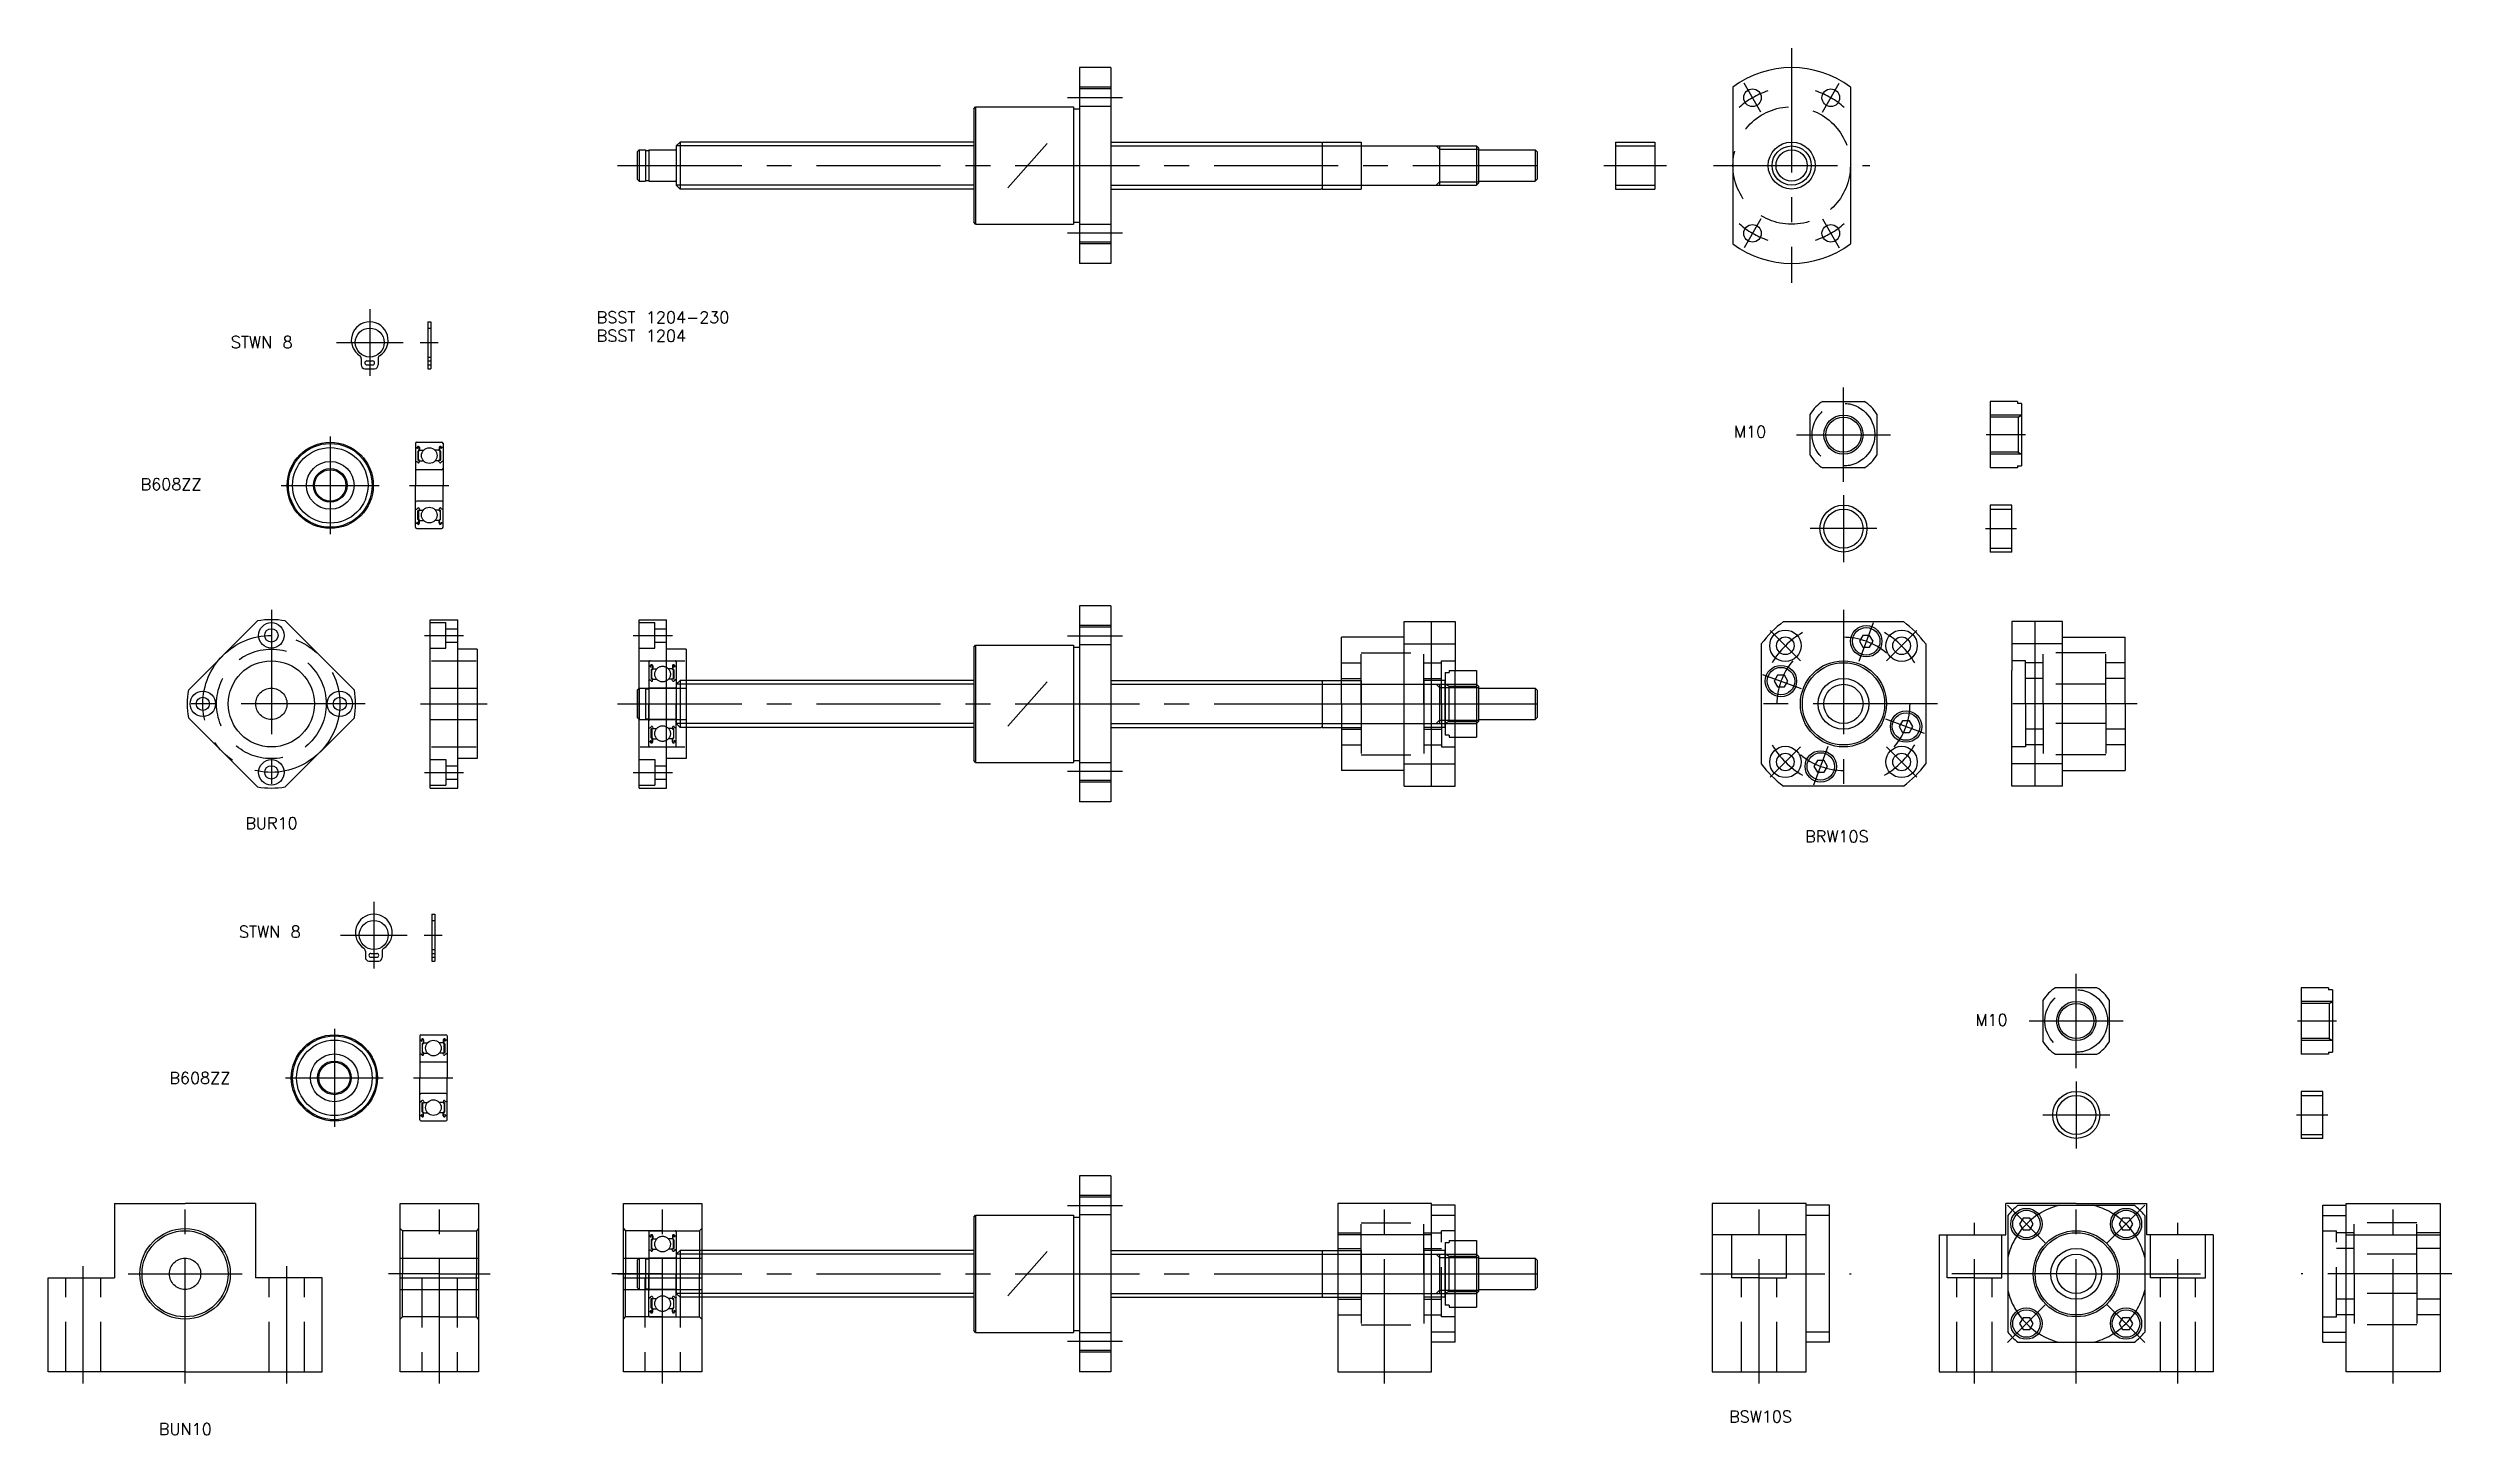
# Model space of a CAD drawing. Extents: x -151 to 464, y -324 to 30.
import ezdxf

# ---------------------------------------------------------------- set-up
doc = ezdxf.new("R2010")
doc.units = 0
for name, pattern in [('CENTER', [50.8, 31.75, -6.35, 6.35, -6.35]), ('DASHED', [19.05, 12.7, -6.35]), ('PHANTOM', [63.5, 31.75, -6.35, 6.35, -6.35, 6.35, -6.35])]:
    doc.linetypes.add(name, pattern=pattern)
doc.layers.get('0').update_dxf_attribs({"linetype": 'CONTINUOUS'})
doc.layers.add('CENTER', color=1, linetype='CENTER')
doc.styles.get("Standard").update_dxf_attribs({"font": 'txt.shx', "height": 3, "bigfont": 'bigfont.shx'})

# ---------------------------------------------------------------- blocks, each defined once
blk = doc.blocks.new('*U4')
at = {"color": 7, "linetype": 'CONTINUOUS'}
blk.add_text('BSST 1204-230', height=3, dxfattribs=at).set_placement((-10.35, -40.28))
blk = doc.blocks.new('*U5')
at = {"color": 7, "linetype": 'CONTINUOUS'}
blk.add_text('BSST 1204', height=3, dxfattribs=at).set_placement((-10.35, -44.99))
blk = doc.blocks.new('*U6')
at = {"color": 7, "linetype": 'CONTINUOUS'}
blk.add_text('STWN 8', height=3, dxfattribs=at).set_placement((-103.82, -46.62))
blk = doc.blocks.new('*U7')
at = {"color": 7, "linetype": 'CONTINUOUS'}
blk.add_text('B608ZZ', height=3, dxfattribs=at).set_placement((-126.86, -82.94))
blk = doc.blocks.new('*U8')
at = {"color": 7, "linetype": 'CONTINUOUS'}
blk.add_text('BUR10', height=3, dxfattribs=at).set_placement((-100.11, -169.54))
blk = doc.blocks.new('*U9')
at = {"color": 7, "linetype": 'CONTINUOUS'}
blk.add_text('STWN 8', height=3, dxfattribs=at).set_placement((-101.75, -197.25))
blk = doc.blocks.new('*U10')
at = {"color": 7, "linetype": 'CONTINUOUS'}
blk.add_text('B608ZZ', height=3, dxfattribs=at).set_placement((-119.52, -234.61))
blk = doc.blocks.new('*U11')
at = {"color": 7, "linetype": 'CONTINUOUS'}
blk.add_text('BUN10', height=3, dxfattribs=at).set_placement((-122.19, -324.29))
blk = doc.blocks.new('*U12')
at = {"color": 7, "linetype": 'CONTINUOUS'}
blk.add_text('M10', height=3, dxfattribs=at).set_placement((280.26, -69.5))
blk = doc.blocks.new('*U13')
at = {"color": 7, "linetype": 'CONTINUOUS'}
blk.add_text('BRW10S', height=3, dxfattribs=at).set_placement((298.46, -172.9))
blk = doc.blocks.new('*U14')
at = {"color": 7, "linetype": 'CONTINUOUS'}
blk.add_text('M10', height=3, dxfattribs=at).set_placement((341.94, -219.77))
blk = doc.blocks.new('*U15')
at = {"color": 7, "linetype": 'CONTINUOUS'}
blk.add_text('BSW10S', height=3, dxfattribs=at).set_placement((279.02, -321.12))

msp = doc.modelspace()

# ---------------------------------------------------------------- linework, layer by layer
at = {"color": 7, "linetype": 'CONTINUOUS'}
for p, q in [((113, 25), (113, -25)), ((121, 25), (113, 25)), ((121, 25), (121, -25)), ((121, 20), (113, 20)), ((280, 20), (280, -20)), ((310, 20), (310, -20)), ((86, 14.5), (86.5, 15)), ((86, 14.5), (86, -14.5)), ((86.5, 15), (111.5, 15)), ((86.5, 15), (86.5, -15)), ((111.5, 15), (111.5, -15)), ((111.5, 14.5), (113, 14.5)), ((0, 3.5), (0.5, 4)), ((0, 3.5), (0, -3.5)), ((0.5, 4), (2.1, 4)), ((0.5, 4), (0.5, -4)), ((2.1, 4), (2.1, -4)), ((2.1, 3.8), (3, 3.8)), ((3, 4), (9.8, 4)), ((3, 4), (3, -4)), ((11, 6), (10, 5)), ((10, 5), (10, -5)), ((10, 2.9), (10, 2.9)), ((86, 6), (11, 6)), ((11, 6), (11, -6)), ((121, 6), (174.8, 6)), ((174.8, 6), (175, 5.8)), ((175, 5.8), (175, -5.8)), ((175.2, 5), (214.5, 5)), ((205, 5), (205, -5)), ((214.5, 5), (215, 4.5)), ((214.5, 5), (214.5, -5)), ((215, 4.5), (215, -4.5)), ((215, 4), (229.5, 4)), ((229.5, 4), (230, 3.5)), ((229.5, 4), (229.5, -4)), ((230, 3.5), (230, -3.5)), ((250, 6), (250, -6)), ((250, 6), (260, 6)), ((260, 6), (260, -6)), ((0.5, -4), (0, -3.5)), ((0.5, -4), (2.1, -4)), ((2.1, -3.8), (3, -3.8)), ((3, -4), (9.8, -4)), ((10, 0), (10, 0)), ((10, -5), (11, -6)), ((86, -6), (11, -6)), ((121, -6), (174.8, -6)), ((174.8, -6), (175, -5.8)), ((175.2, -5), (214.5, -5)), ((215, -4.5), (214.5, -5)), ((215, -4), (229.5, -4)), ((230, -3.5), (229.5, -4)), ((250, -6), (260, -6)), ((86.5, -15), (86, -14.5)), ((86.5, -15), (111.5, -15)), ((111.5, -14.5), (113, -14.5)), ((121, -20), (113, -20)), ((121, -25), (113, -25)), ((-53.5, -39.92), (-53.5, -51.92)), ((-53.5, -39.92), (-52.7, -39.92)), ((-52.7, -39.92), (-52.7, -51.92)), ((-68.33, -48.92), (-68.33, -49.92)), ((-70.48, -49.32), (-70.48, -50.92)), ((-69.58, -51.92), (-67.08, -51.92)), ((-69.08, -49.92), (-67.58, -49.92)), ((-69.08, -50.92), (-67.58, -50.92)), ((-68.33, -50.92), (-68.33, -51.92)), ((-66.18, -49.32), (-66.18, -50.92)), ((-53.5, -51.92), (-52.7, -51.92)), ((302.98, -60.26), (313.51, -60.26)), ((352.74, -60.26), (345.74, -60.26)), ((345.74, -60.26), (345.74, -77.26)), ((352.74, -60.26), (352.74, -60.76)), ((353.74, -60.76), (352.74, -60.76)), ((353.74, -60.76), (353.74, -76.76)), ((299.74, -74.03), (299.74, -63.49)), ((316.74, -63.49), (316.74, -74.03)), ((313.51, -77.26), (302.98, -77.26)), ((352.74, -77.26), (345.74, -77.26)), ((352.74, -76.76), (352.74, -77.26)), ((352.74, -76.76), (353.74, -76.76)), ((345.74, -86.76), (345.74, -98.76)), ((351.24, -86.76), (345.74, -86.76)), ((351.24, -98.76), (351.24, -86.76)), ((351.24, -98.76), (345.74, -98.76)), ((-114.66, -133.99), (-97, -116.32)), ((-72.25, -133.99), (-89.92, -116.32)), ((-52.85, -159.03), (-52.85, -116.03)), ((-52.85, -116.03), (-45.85, -116.03)), ((-45.85, -159.03), (-45.85, -116.03)), ((0.5, -159.03), (0.5, -116.03)), ((0.5, -116.03), (7.5, -116.03)), ((7.5, -159.03), (7.5, -116.03)), ((113, -112.53), (113, -162.53)), ((121, -112.53), (113, -112.53)), ((121, -112.53), (121, -162.53)), ((196, -158.53), (196, -116.53)), ((196, -116.53), (209, -116.53)), ((203, -158.53), (203, -116.53)), ((209, -116.53), (209, -129.03)), ((292.91, -116.53), (323.57, -116.53)), ((351.24, -116.53), (351.24, -129.03)), ((364.24, -116.53), (351.24, -116.53)), ((357.24, -158.53), (357.24, -116.53)), ((364.24, -158.53), (364.24, -116.53)), ((86, -123.03), (86.5, -122.53)), ((86.5, -122.53), (111.5, -122.53)), ((86.5, -122.53), (86.5, -152.53)), ((111.5, -122.53), (111.5, -152.53)), ((121, -117.53), (113, -117.53)), ((196, -120.53), (180, -120.53)), ((180, -137.53), (180, -120.53)), ((196, -122.2), (209, -122.2)), ((287.24, -122.2), (287.24, -152.86)), ((329.24, -122.2), (329.24, -152.86)), ((364.24, -122.2), (351.24, -122.2)), ((364.24, -120.53), (380.24, -120.53)), ((380.24, -137.53), (380.24, -120.53)), ((-40.85, -123.53), (-45.85, -123.53)), ((-40.85, -123.53), (-40.85, -151.53)), ((12.5, -123.53), (7.5, -123.53)), ((12.5, -123.53), (12.5, -151.53)), ((86, -123.03), (86, -152.03)), ((111.5, -123.03), (113, -123.03)), ((0, -134.03), (0.5, -133.53)), ((0, -134.03), (0, -141.03)), ((0.5, -133.53), (0.5, -141.53)), ((86, -131.53), (12.5, -131.53)), ((121, -131.53), (174.8, -131.53)), ((174.8, -131.53), (175, -131.73)), ((175, -131.53), (180, -131.53)), ((175, -131.53), (175, -143.53)), ((175, -131.73), (175, -143.33)), ((201, -131.53), (201, -143.53)), ((206.5, -131.53), (201, -131.53)), ((206.5, -129.53), (206.5, -145.53)), ((206.5, -129.53), (207.5, -129.53)), ((206.5, -143.53), (206.5, -131.53)), ((207.5, -129.03), (214.5, -129.03)), ((207.5, -129.03), (207.5, -129.53)), ((209, -146.03), (209, -129.03)), ((214.5, -129.03), (214.5, -146.03)), ((214.5, -132.53), (215, -133.03)), ((214.5, -132.53), (214.5, -142.53)), ((215, -133.03), (215, -142.03)), ((215, -133.53), (229.5, -133.53)), ((229.5, -133.53), (230, -134.03)), ((229.5, -133.53), (229.5, -141.53)), ((230, -134.03), (230, -141.03)), ((351.24, -146.03), (351.24, -129.03)), ((-97, -158.73), (-114.66, -141.07)), ((-89.92, -158.73), (-72.25, -141.07)), ((0.5, -141.53), (0, -141.03)), ((180, -137.53), (180, -154.53)), ((230, -141.03), (229.5, -141.53)), ((380.24, -137.53), (380.24, -154.53)), ((86, -143.53), (12.5, -143.53)), ((121, -143.53), (174.8, -143.53)), ((174.8, -143.53), (175, -143.33)), ((175, -143.53), (180, -143.53)), ((206.5, -143.53), (201, -143.53)), ((207.5, -145.53), (206.5, -145.53)), ((207.5, -145.53), (207.5, -146.03)), ((207.5, -146.03), (214.5, -146.03)), ((209, -158.53), (209, -146.03)), ((215, -142.03), (214.5, -142.53)), ((215, -141.53), (229.5, -141.53)), ((351.24, -158.53), (351.24, -146.03)), ((-40.85, -151.53), (-45.85, -151.53)), ((12.5, -151.53), (7.5, -151.53)), ((86.5, -152.53), (86, -152.03)), ((86.5, -152.53), (111.5, -152.53)), ((111.5, -152.03), (113, -152.03)), ((196, -152.86), (209, -152.86)), ((364.24, -152.86), (351.24, -152.86)), ((-52.85, -159.03), (-45.85, -159.03)), ((0.5, -159.03), (7.5, -159.03)), ((121, -157.53), (113, -157.53)), ((196, -154.53), (180, -154.53)), ((196, -158.53), (209, -158.53)), ((323.57, -158.53), (292.91, -158.53)), ((364.24, -158.53), (351.24, -158.53)), ((364.24, -154.53), (380.24, -154.53)), ((121, -162.53), (113, -162.53)), ((-52.45, -191.28), (-52.45, -203.28)), ((-52.45, -191.28), (-51.65, -191.28)), ((-51.65, -191.28), (-51.65, -203.28)), ((-69.43, -200.68), (-69.43, -202.28)), ((-68.03, -201.28), (-66.53, -201.28)), ((-68.03, -202.28), (-66.53, -202.28)), ((-67.28, -200.28), (-67.28, -201.28)), ((-67.28, -202.28), (-67.28, -203.28)), ((-65.13, -200.68), (-65.13, -202.28)), ((-68.53, -203.28), (-66.03, -203.28)), ((-52.45, -203.28), (-51.65, -203.28)), ((359.21, -213.28), (359.21, -223.82)), ((372.97, -210.05), (362.44, -210.05)), ((376.21, -223.82), (376.21, -213.28)), ((432.21, -210.05), (425.21, -210.05)), ((425.21, -210.05), (425.21, -227.05)), ((432.21, -210.05), (432.21, -210.55)), ((433.21, -210.55), (432.21, -210.55)), ((433.21, -210.55), (433.21, -226.55)), ((362.44, -227.05), (372.97, -227.05)), ((432.21, -227.05), (425.21, -227.05)), ((432.21, -226.55), (433.21, -226.55)), ((432.21, -226.55), (432.21, -227.05)), ((430.71, -236.55), (425.21, -236.55)), ((425.21, -236.55), (425.21, -248.55)), ((430.71, -248.55), (430.71, -236.55)), ((430.71, -248.55), (425.21, -248.55)), ((113, -258.14), (113, -308.14)), ((121, -258.14), (113, -258.14)), ((121, -263.14), (113, -263.14)), ((121, -258.14), (121, -308.14)), ((-133.51, -265.14), (-115.51, -265.14)), ((-133.51, -265.14), (-133.51, -284.14)), ((-97.51, -265.14), (-115.51, -265.14)), ((-97.51, -265.14), (-97.51, -284.14)), ((-60.51, -308.14), (-60.51, -265.14)), ((-60.51, -265.14), (-40.51, -265.14)), ((-40.51, -265.14), (-40.51, -308.14)), ((-3.5, -308.14), (-3.5, -265.14)), ((-3.5, -265.14), (16.5, -265.14)), ((16.5, -265.14), (16.5, -308.14)), ((86, -268.64), (86.5, -268.14)), ((86, -268.64), (86, -297.64)), ((86.5, -268.14), (111.5, -268.14)), ((86.5, -268.14), (86.5, -298.14)), ((111.5, -268.14), (111.5, -298.14)), ((111.5, -268.64), (113, -268.64)), ((179, -265.14), (179, -308.14)), ((203, -265.14), (179, -265.14)), ((203, -265.99), (203, -265.14)), ((209, -265.64), (203, -265.64)), ((203, -300.29), (203, -265.99)), ((209, -268.21), (203, -268.21)), ((209, -300.64), (209, -265.64)), ((274.71, -265.14), (274.71, -308.14)), ((298.71, -265.14), (274.71, -265.14)), ((298.71, -265.99), (298.71, -265.14)), ((304.71, -265.64), (298.71, -265.64)), ((298.71, -300.29), (298.71, -265.99)), ((304.71, -268.21), (298.71, -268.21)), ((304.71, -300.64), (304.71, -265.64)), ((367.71, -265.14), (349.71, -265.14)), ((349.71, -273.14), (349.71, -265.14)), ((350.21, -268.21), (350.21, -298.06)), ((352.78, -265.64), (382.63, -265.64)), ((367.71, -265.14), (385.71, -265.14)), ((385.21, -268.21), (385.21, -298.06)), ((385.71, -273.14), (385.71, -265.14)), ((430.71, -300.64), (430.71, -265.64)), ((430.71, -265.64), (436.71, -265.64)), ((430.71, -268.21), (436.71, -268.21)), ((436.71, -265.14), (460.71, -265.14)), ((436.71, -265.99), (436.71, -265.14)), ((436.71, -300.29), (436.71, -265.99)), ((460.71, -265.14), (460.71, -308.14)), ((203, -273.14), (179, -273.14)), ((206.5, -275.14), (206.5, -291.14)), ((206.5, -275.14), (207.5, -275.14)), ((207.5, -274.64), (214.5, -274.64)), ((207.5, -274.64), (207.5, -275.14)), ((214.5, -274.64), (214.5, -291.64)), ((298.71, -273.14), (274.71, -273.14)), ((332.71, -273.14), (332.71, -308.14)), ((332.71, -273.14), (349.71, -273.14)), ((402.71, -273.14), (385.71, -273.14)), ((402.71, -273.14), (402.71, -308.14)), ((436.71, -273.14), (460.71, -273.14)), ((86, -277.14), (16.5, -277.14)), ((121, -277.14), (174.8, -277.14)), ((174.8, -277.14), (175, -277.34)), ((175, -277.14), (179, -277.14)), ((175, -277.14), (175, -289.14)), ((175, -277.34), (175, -288.94)), ((185, -277.14), (185, -289.14)), ((201, -277.14), (201, -289.14)), ((206.5, -277.14), (201, -277.14)), ((206.5, -289.14), (206.5, -277.14)), ((214.5, -278.14), (215, -278.64)), ((214.5, -278.14), (214.5, -288.14)), ((215, -278.64), (215, -287.64)), ((215, -279.14), (229.5, -279.14)), ((229.5, -279.14), (230, -279.64)), ((229.5, -279.14), (229.5, -287.14)), ((230, -279.64), (230, -286.64)), ((-150.51, -308.14), (-150.51, -284.14)), ((-80.51, -308.14), (-80.51, -284.14)), ((-60.51, -284.14), (-40.51, -284.14)), ((-3.5, -284.14), (16.5, -284.14)), ((215, -287.64), (214.5, -288.14)), ((215, -287.14), (229.5, -287.14)), ((230, -286.64), (229.5, -287.14)), ((86, -289.14), (16.5, -289.14)), ((121, -289.14), (174.8, -289.14)), ((174.8, -289.14), (175, -288.94)), ((175, -289.14), (179, -289.14)), ((206.5, -289.14), (201, -289.14)), ((207.5, -291.14), (206.5, -291.14)), ((207.5, -291.14), (207.5, -291.64)), ((207.5, -291.64), (214.5, -291.64)), ((86.5, -298.14), (86, -297.64)), ((86.5, -298.14), (111.5, -298.14)), ((111.5, -297.64), (113, -297.64)), ((209, -298.06), (203, -298.06)), ((203, -308.14), (203, -300.29)), ((209, -300.64), (203, -300.64)), ((304.71, -298.06), (298.71, -298.06)), ((298.71, -308.14), (298.71, -300.29)), ((304.71, -300.64), (298.71, -300.64)), ((352.78, -300.64), (382.63, -300.64)), ((430.71, -298.06), (436.71, -298.06)), ((430.71, -300.64), (436.71, -300.64)), ((436.71, -308.14), (436.71, -300.29)), ((121, -303.14), (113, -303.14)), ((-115.51, -308.14), (-150.51, -308.14)), ((-115.51, -308.14), (-80.51, -308.14)), ((-40.51, -308.14), (-60.51, -308.14)), ((16.5, -308.14), (-3.5, -308.14)), ((121, -308.14), (113, -308.14)), ((179, -308.14), (203, -308.14)), ((274.71, -308.14), (298.71, -308.14)), ((332.71, -308.14), (367.71, -308.14)), ((402.71, -308.14), (367.71, -308.14)), ((460.71, -308.14), (436.71, -308.14))]:
    msp.add_line(p, q, dxfattribs=at)
at = {"color": 3, "linetype": 'DASHED'}
for p, q in [((121, 19.57), (113, 19.57)), ((121, 15.07), (113, 15.07)), ((250, 5), (260, 5)), ((250, -5), (260, -5)), ((121, -15.07), (113, -15.07)), ((121, -19.57), (113, -19.57)), ((-53.5, -41.52), (-52.7, -41.52)), ((-53.5, -48.92), (-52.7, -48.92)), ((-53.5, -49.92), (-52.7, -49.92)), ((-53.5, -50.92), (-52.7, -50.92)), ((353.74, -63.76), (345.74, -63.76)), ((352.88, -64.26), (345.74, -64.26)), ((352.88, -64.26), (353.74, -63.76)), ((352.88, -64.26), (352.88, -73.26)), ((352.88, -73.26), (345.74, -73.26)), ((352.88, -73.26), (353.74, -73.76)), ((353.74, -73.76), (345.74, -73.76)), ((345.74, -87.76), (351.24, -87.76)), ((345.74, -97.76), (351.24, -97.76)), ((-52.85, -116.78), (-48.85, -116.78)), ((-48.85, -123.28), (-48.85, -116.78)), ((-48.85, -118.33), (-45.85, -118.33)), ((-48.85, -121.73), (-45.85, -121.73)), ((0.5, -116.78), (4.5, -116.78)), ((4.5, -123.28), (4.5, -116.78)), ((4.5, -118.33), (7.5, -118.33)), ((4.5, -121.73), (7.5, -121.73)), ((121, -117.96), (113, -117.96)), ((121, -122.46), (113, -122.46)), ((-52.85, -123.28), (-48.85, -123.28)), ((-52.55, -126.53), (-41.15, -126.53)), ((0.5, -123.28), (4.5, -123.28)), ((0.8, -126.53), (12.2, -126.53)), ((3, -126.83), (3, -137.53)), ((3, -127.78), (3.1, -127.88)), ((3.1, -127.88), (3.33, -127.88)), ((3.3, -126.53), (9.7, -126.53)), ((3.33, -127.88), (3.44, -127.69)), ((3.38, -128.06), (3.5, -128.13)), ((3.45, -127.94), (3.56, -127.76)), ((3.56, -128.01), (3.45, -127.94)), ((3.5, -128.13), (3.56, -128.01)), ((3.87, -128.58), (3.6, -128.84)), ((3.6, -128.84), (3.6, -131.03)), ((4, -128.63), (3.73, -128.9)), ((3.73, -131.03), (3.73, -128.9)), ((3.87, -127.84), (3.87, -128.58)), ((4, -127.84), (4, -128.63)), ((4, -128.48), (4.1, -128.58)), ((4.1, -128.58), (5.02, -128.58)), ((8.9, -128.58), (7.98, -128.58)), ((9, -128.48), (8.9, -128.58)), ((9, -127.84), (9, -128.63)), ((9, -128.63), (9.27, -128.9)), ((9.13, -127.84), (9.13, -128.58)), ((9.13, -128.58), (9.4, -128.84)), ((9.27, -131.03), (9.27, -128.9)), ((9.4, -128.84), (9.4, -131.03)), ((9.55, -127.94), (9.44, -127.76)), ((9.44, -128.01), (9.55, -127.94)), ((9.5, -128.13), (9.44, -128.01)), ((9.62, -128.06), (9.5, -128.13)), ((9.67, -127.88), (9.56, -127.69)), ((9.9, -127.88), (9.67, -127.88)), ((10, -127.78), (9.9, -127.88)), ((10, -126.83), (10, -137.53)), ((180, -127.03), (185, -127.03)), ((185, -124.53), (201, -124.53)), ((185, -137.53), (185, -124.53)), ((201, -137.53), (201, -124.53)), ((201, -127.03), (205.5, -127.03)), ((205.5, -126.53), (209, -126.53)), ((205.5, -137.53), (205.5, -126.53)), ((354.74, -126.53), (351.24, -126.53)), ((354.74, -137.53), (354.74, -126.53)), ((359.24, -127.03), (354.74, -127.03)), ((375.24, -124.53), (359.24, -124.53)), ((359.24, -137.53), (359.24, -124.53)), ((375.24, -137.53), (375.24, -124.53)), ((380.24, -127.03), (375.24, -127.03)), ((0.5, -133.53), (2.1, -133.53)), ((2.1, -133.53), (2.1, -141.53)), ((2.1, -133.73), (3, -133.73)), ((3, -131.53), (3.1, -131.43)), ((3, -133.53), (9.8, -133.53)), ((3, -133.53), (3, -141.53)), ((3.1, -131.43), (3.33, -131.43)), ((9.7, -133.53), (3.3, -133.53)), ((3.33, -131.43), (3.55, -131.69)), ((3.93, -131.03), (3.73, -131.03)), ((3.73, -131.16), (3.93, -131.16)), ((3.93, -131.16), (3.93, -131.03)), ((3.93, -131.61), (4.04, -131.32)), ((4.04, -131.32), (4.14, -131.23)), ((4.14, -131.23), (4.98, -131.23)), ((8.86, -131.23), (8.02, -131.23)), ((8.96, -131.32), (8.86, -131.23)), ((9.07, -131.61), (8.96, -131.32)), ((9.07, -131.03), (9.27, -131.03)), ((9.07, -131.16), (9.07, -131.03)), ((9.27, -131.16), (9.07, -131.16)), ((9.67, -131.43), (9.45, -131.69)), ((9.9, -131.43), (9.67, -131.43)), ((10, -131.53), (9.9, -131.43)), ((11, -131.53), (10, -132.53)), ((10, -132.53), (10, -142.53)), ((12.5, -132.53), (10, -132.53)), ((10, -134.63), (10, -134.63)), ((11, -131.53), (11, -143.53)), ((12.5, -131.53), (11, -131.53)), ((175.2, -132.53), (214.5, -132.53)), ((180, -131.03), (185, -131.03)), ((180, -131.53), (185, -131.53)), ((185, -131.53), (185, -143.53)), ((185, -132.53), (201, -132.53)), ((201, -131.03), (205.5, -131.03)), ((201, -132.53), (206.5, -132.53)), ((204.15, -132.53), (205, -133.38)), ((205, -132.53), (205, -142.53)), ((205, -133.38), (214.5, -133.38)), ((206.5, -132.53), (214.5, -132.53)), ((207.37, -133.03), (206.5, -132.53)), ((207.37, -133.03), (214.5, -133.03)), ((207.37, -133.03), (207.37, -142.03)), ((359.24, -131.03), (354.74, -131.03)), ((375.24, -132.53), (359.24, -132.53)), ((380.24, -131.03), (375.24, -131.03)), ((3, -148.23), (3, -137.53)), ((10, -137.53), (10, -137.53)), ((10, -148.23), (10, -137.53)), ((185, -137.53), (185, -150.53)), ((201, -137.53), (201, -150.53)), ((205.5, -137.53), (205.5, -148.53)), ((354.74, -137.53), (354.74, -148.53)), ((359.24, -137.53), (359.24, -150.53)), ((375.24, -137.53), (375.24, -150.53)), ((0.5, -141.53), (2.1, -141.53)), ((2.1, -141.33), (3, -141.33)), ((3, -141.53), (9.8, -141.53)), ((3, -143.53), (3.1, -143.63)), ((3, -147.28), (3.1, -147.18)), ((3.1, -143.63), (3.33, -143.63)), ((3.1, -147.18), (3.33, -147.18)), ((9.7, -141.53), (3.3, -141.53)), ((3.33, -143.63), (3.55, -143.37)), ((3.33, -147.18), (3.44, -147.36)), ((3.38, -147), (3.5, -146.93)), ((3.56, -147.04), (3.45, -147.11)), ((3.45, -147.11), (3.56, -147.29)), ((3.5, -146.93), (3.56, -147.04)), ((3.6, -146.21), (3.6, -144.03)), ((3.87, -146.48), (3.6, -146.21)), ((3.73, -143.89), (3.93, -143.89)), ((3.73, -144.03), (3.73, -146.16)), ((3.93, -144.03), (3.73, -144.03)), ((4, -146.42), (3.73, -146.16)), ((3.87, -147.21), (3.87, -146.48)), ((3.93, -143.44), (4.04, -143.73)), ((3.93, -143.89), (3.93, -144.03)), ((4, -147.21), (4, -146.42)), ((4, -146.58), (4.1, -146.48)), ((4.04, -143.73), (4.14, -143.83)), ((4.1, -146.48), (5.02, -146.48)), ((4.14, -143.83), (4.98, -143.83)), ((8.9, -146.48), (7.98, -146.48)), ((8.86, -143.83), (8.02, -143.83)), ((8.96, -143.73), (8.86, -143.83)), ((9, -146.58), (8.9, -146.48)), ((9.07, -143.44), (8.96, -143.73)), ((9, -146.42), (9.27, -146.16)), ((9, -147.21), (9, -146.42)), ((9.27, -143.89), (9.07, -143.89)), ((9.07, -143.89), (9.07, -144.03)), ((9.07, -144.03), (9.27, -144.03)), ((9.13, -146.48), (9.4, -146.21)), ((9.13, -147.21), (9.13, -146.48)), ((9.27, -144.03), (9.27, -146.16)), ((9.4, -146.21), (9.4, -144.03)), ((9.5, -146.93), (9.44, -147.04)), ((9.44, -147.04), (9.55, -147.11)), ((9.55, -147.11), (9.44, -147.29)), ((9.67, -143.63), (9.45, -143.37)), ((9.62, -147), (9.5, -146.93)), ((9.67, -147.18), (9.56, -147.36)), ((9.9, -143.63), (9.67, -143.63)), ((9.9, -147.18), (9.67, -147.18)), ((10, -143.53), (9.9, -143.63)), ((10, -147.28), (9.9, -147.18)), ((10, -142.53), (11, -143.53)), ((12.5, -142.53), (10, -142.53)), ((10, -142.88), (10, -142.88)), ((10, -145.55), (10, -145.55)), ((12.5, -143.53), (11, -143.53)), ((175.2, -142.53), (214.5, -142.53)), ((180, -143.53), (185, -143.53)), ((180, -144.03), (185, -144.03)), ((185, -142.53), (201, -142.53)), ((201, -142.53), (206.5, -142.53)), ((201, -144.03), (205.5, -144.03)), ((204.15, -142.53), (205, -141.68)), ((205, -141.68), (214.5, -141.68)), ((207.37, -142.03), (206.5, -142.53)), ((206.5, -142.53), (214.5, -142.53)), ((207.37, -142.03), (214.5, -142.03)), ((359.24, -144.03), (354.74, -144.03)), ((375.24, -142.53), (359.24, -142.53)), ((380.24, -144.03), (375.24, -144.03)), ((-52.85, -151.78), (-48.85, -151.78)), ((-52.55, -148.53), (-41.15, -148.53)), ((-48.85, -151.78), (-48.85, -158.28)), ((-48.85, -153.33), (-45.85, -153.33)), ((0.5, -151.78), (4.5, -151.78)), ((0.8, -148.53), (12.2, -148.53)), ((3.3, -148.53), (9.7, -148.53)), ((4.5, -151.78), (4.5, -158.28)), ((4.5, -153.33), (7.5, -153.33)), ((121, -152.6), (113, -152.6)), ((180, -148.03), (185, -148.03)), ((185, -150.53), (201, -150.53)), ((201, -148.03), (205.5, -148.03)), ((205.5, -148.53), (209, -148.53)), ((354.74, -148.53), (351.24, -148.53)), ((359.24, -148.03), (354.74, -148.03)), ((375.24, -150.53), (359.24, -150.53)), ((380.24, -148.03), (375.24, -148.03)), ((-52.85, -158.28), (-48.85, -158.28)), ((-48.85, -156.73), (-45.85, -156.73)), ((0.5, -158.28), (4.5, -158.28)), ((4.5, -156.73), (7.5, -156.73)), ((121, -157.1), (113, -157.1)), ((-52.45, -192.88), (-51.65, -192.88)), ((-52.45, -200.28), (-51.65, -200.28)), ((-52.45, -201.28), (-51.65, -201.28)), ((-52.45, -202.28), (-51.65, -202.28)), ((433.21, -213.55), (425.21, -213.55)), ((432.34, -214.05), (425.21, -214.05)), ((432.34, -214.05), (433.21, -213.55)), ((432.34, -214.05), (432.34, -223.05)), ((432.34, -223.05), (425.21, -223.05)), ((433.21, -223.55), (425.21, -223.55)), ((432.34, -223.05), (433.21, -223.55)), ((425.21, -237.55), (430.71, -237.55)), ((425.21, -247.55), (430.71, -247.55)), ((121, -263.56), (113, -263.56)), ((121, -268.06), (113, -268.06)), ((185, -270.14), (201, -270.14)), ((185, -283.14), (185, -270.14)), ((201, -283.14), (201, -270.14)), ((454.71, -270.14), (438.71, -270.14)), ((438.71, -283.14), (438.71, -270.14)), ((454.71, -283.14), (454.71, -270.14)), ((-60.51, -271.59), (-59.96, -272.14)), ((-59.96, -272.14), (-59.96, -283.14)), ((-50.51, -272.14), (-59.96, -272.14)), ((-50.51, -272.14), (-41.06, -272.14)), ((-40.51, -271.59), (-41.06, -272.14)), ((-41.06, -272.14), (-41.06, -283.14)), ((-3.5, -271.59), (-2.95, -272.14)), ((-2.95, -272.14), (-2.95, -283.14)), ((6.5, -272.14), (-2.95, -272.14)), ((3, -272.44), (3, -283.14)), ((3, -273.39), (3.1, -273.49)), ((3.1, -273.49), (3.33, -273.49)), ((3.3, -272.14), (9.7, -272.14)), ((3.33, -273.49), (3.44, -273.3)), ((3.38, -273.67), (3.5, -273.73)), ((3.45, -273.55), (3.56, -273.37)), ((3.56, -273.62), (3.45, -273.55)), ((3.5, -273.73), (3.56, -273.62)), ((3.87, -274.19), (3.6, -274.45)), ((3.6, -274.45), (3.6, -276.64)), ((4, -274.24), (3.73, -274.51)), ((3.73, -276.64), (3.73, -274.51)), ((3.87, -273.45), (3.87, -274.19)), ((4, -273.45), (4, -274.24)), ((4, -274.09), (4.1, -274.19)), ((4.1, -274.19), (5.02, -274.19)), ((6.5, -272.14), (15.95, -272.14)), ((8.9, -274.19), (7.98, -274.19)), ((9, -274.09), (8.9, -274.19)), ((9, -273.45), (9, -274.24)), ((9, -274.24), (9.27, -274.51)), ((9.13, -273.45), (9.13, -274.19)), ((9.13, -274.19), (9.4, -274.45)), ((9.27, -276.64), (9.27, -274.51)), ((9.4, -274.45), (9.4, -276.64)), ((9.55, -273.55), (9.44, -273.37)), ((9.44, -273.62), (9.55, -273.55)), ((9.5, -273.73), (9.44, -273.62)), ((9.62, -273.67), (9.5, -273.73)), ((9.67, -273.49), (9.56, -273.3)), ((9.9, -273.49), (9.67, -273.49)), ((10, -273.39), (9.9, -273.49)), ((10, -272.44), (10, -283.14)), ((16.5, -271.59), (15.95, -272.14)), ((15.95, -272.14), (15.95, -283.14)), ((179, -272.64), (185, -272.64)), ((201, -272.64), (205.5, -272.64)), ((205.5, -294.14), (205.5, -272.14)), ((209, -272.14), (205.5, -272.14)), ((279.71, -284.14), (279.71, -273.14)), ((293.71, -284.14), (293.71, -273.14)), ((334.71, -284.14), (334.71, -273.14)), ((348.71, -284.14), (348.71, -273.14)), ((386.71, -284.14), (386.71, -273.14)), ((400.71, -284.14), (400.71, -273.14)), ((430.71, -272.14), (434.21, -272.14)), ((434.21, -294.14), (434.21, -272.14)), ((438.71, -272.64), (434.21, -272.64)), ((460.71, -272.64), (454.71, -272.64)), ((0, -279.64), (0.5, -279.14)), ((0, -279.64), (0, -286.64)), ((0.5, -279.14), (2.1, -279.14)), ((0.5, -279.14), (0.5, -287.14)), ((2.1, -279.14), (2.1, -287.14)), ((2.1, -279.34), (3, -279.34)), ((3, -277.14), (3.1, -277.04)), ((3, -279.14), (9.8, -279.14)), ((3, -279.14), (3, -287.14)), ((3.1, -277.04), (3.33, -277.04)), ((9.7, -279.14), (3.3, -279.14)), ((3.33, -277.04), (3.55, -277.3)), ((3.93, -276.64), (3.73, -276.64)), ((3.73, -276.77), (3.93, -276.77)), ((3.93, -276.77), (3.93, -276.64)), ((3.93, -277.22), (4.04, -276.93)), ((4.04, -276.93), (4.14, -276.84)), ((4.14, -276.84), (4.98, -276.84)), ((8.86, -276.84), (8.02, -276.84)), ((8.96, -276.93), (8.86, -276.84)), ((9.07, -277.22), (8.96, -276.93)), ((9.07, -276.64), (9.27, -276.64)), ((9.07, -276.77), (9.07, -276.64)), ((9.27, -276.77), (9.07, -276.77)), ((9.67, -277.04), (9.45, -277.3)), ((9.9, -277.04), (9.67, -277.04)), ((10, -277.14), (9.9, -277.04)), ((11, -277.14), (10, -278.14)), ((10, -278.14), (10, -288.14)), ((10, -280.24), (10, -280.24)), ((11, -277.14), (11, -289.14)), ((16.5, -277.14), (11, -277.14)), ((175.2, -278.14), (214.5, -278.14)), ((179, -276.64), (185, -276.64)), ((179, -277.14), (185, -277.14)), ((185, -278.14), (201, -278.14)), ((201, -276.64), (205.5, -276.64)), ((201, -278.14), (206.5, -278.14)), ((204.15, -278.14), (205, -278.99)), ((205, -278.14), (205, -288.14)), ((205, -278.99), (214.5, -278.99)), ((206.5, -278.14), (214.5, -278.14)), ((207.37, -278.64), (206.5, -278.14)), ((207.37, -278.64), (214.5, -278.64)), ((207.37, -278.64), (207.37, -287.64)), ((438.71, -276.64), (434.21, -276.64)), ((454.71, -278.14), (438.71, -278.14)), ((460.71, -276.64), (454.71, -276.64)), ((-146.01, -308.14), (-146.01, -284.14)), ((-137.01, -308.14), (-137.01, -284.14)), ((-94.01, -308.14), (-94.01, -284.14)), ((-85.01, -308.14), (-85.01, -284.14)), ((-59.96, -294.14), (-59.96, -283.14)), ((-55.01, -284.14), (-55.01, -308.14)), ((-46.01, -284.14), (-46.01, -308.14)), ((-41.06, -294.14), (-41.06, -283.14)), ((-2.95, -294.14), (-2.95, -283.14)), ((0.5, -287.14), (0, -286.64)), ((0.5, -287.14), (2.1, -287.14)), ((2, -284.14), (2, -308.14)), ((2.1, -286.94), (3, -286.94)), ((3, -293.84), (3, -283.14)), ((3, -287.14), (9.8, -287.14)), ((9.7, -287.14), (3.3, -287.14)), ((10, -283.14), (10, -283.14)), ((10, -293.84), (10, -283.14)), ((10, -288.14), (11, -289.14)), ((10, -288.49), (10, -288.49)), ((11, -284.14), (11, -308.14)), ((15.95, -294.14), (15.95, -283.14)), ((175.2, -288.14), (214.5, -288.14)), ((185, -283.14), (185, -296.14)), ((185, -288.14), (201, -288.14)), ((201, -283.14), (201, -296.14)), ((201, -288.14), (206.5, -288.14)), ((204.15, -288.14), (205, -287.29)), ((205, -287.29), (214.5, -287.29)), ((207.37, -287.64), (206.5, -288.14)), ((206.5, -288.14), (214.5, -288.14)), ((207.37, -287.64), (214.5, -287.64)), ((286.71, -284.14), (279.71, -284.14)), ((282.21, -308.14), (282.21, -284.14)), ((286.71, -284.14), (293.71, -284.14)), ((291.21, -308.14), (291.21, -284.14)), ((341.71, -284.14), (334.71, -284.14)), ((337.21, -308.14), (337.21, -284.14)), ((341.71, -284.14), (348.71, -284.14)), ((346.21, -308.14), (346.21, -284.14)), ((393.71, -284.14), (386.71, -284.14)), ((389.21, -308.14), (389.21, -284.14)), ((393.71, -284.14), (400.71, -284.14)), ((398.21, -308.14), (398.21, -284.14)), ((438.71, -283.14), (438.71, -296.14)), ((454.71, -288.14), (438.71, -288.14)), ((454.71, -283.14), (454.71, -296.14)), ((-60.51, -294.69), (-59.96, -294.14)), ((-50.51, -294.14), (-59.96, -294.14)), ((-50.51, -294.14), (-41.06, -294.14)), ((-40.51, -294.69), (-41.06, -294.14)), ((-3.5, -294.69), (-2.95, -294.14)), ((6.5, -294.14), (-2.95, -294.14)), ((3, -289.14), (3.1, -289.24)), ((3, -292.89), (3.1, -292.79)), ((3.1, -289.24), (3.33, -289.24)), ((3.1, -292.79), (3.33, -292.79)), ((3.3, -294.14), (9.7, -294.14)), ((3.33, -289.24), (3.55, -288.97)), ((3.33, -292.79), (3.44, -292.97)), ((3.38, -292.6), (3.5, -292.54)), ((3.56, -292.65), (3.45, -292.72)), ((3.45, -292.72), (3.56, -292.9)), ((3.5, -292.54), (3.56, -292.65)), ((3.6, -291.82), (3.6, -289.63)), ((3.87, -292.09), (3.6, -291.82)), ((3.73, -289.5), (3.93, -289.5)), ((3.73, -289.63), (3.73, -291.76)), ((3.93, -289.63), (3.73, -289.63)), ((4, -292.03), (3.73, -291.76)), ((3.87, -292.82), (3.87, -292.09)), ((3.93, -289.05), (4.04, -289.34)), ((3.93, -289.5), (3.93, -289.63)), ((4, -292.82), (4, -292.03)), ((4, -292.19), (4.1, -292.09)), ((4.04, -289.34), (4.14, -289.44)), ((4.1, -292.09), (5.02, -292.09)), ((4.14, -289.44), (4.98, -289.44)), ((6.5, -294.14), (15.95, -294.14)), ((8.9, -292.09), (7.98, -292.09)), ((8.86, -289.44), (8.02, -289.44)), ((8.96, -289.34), (8.86, -289.44)), ((9, -292.19), (8.9, -292.09)), ((9.07, -289.05), (8.96, -289.34)), ((9, -292.03), (9.27, -291.76)), ((9, -292.82), (9, -292.03)), ((9.27, -289.5), (9.07, -289.5)), ((9.07, -289.5), (9.07, -289.63)), ((9.07, -289.63), (9.27, -289.63)), ((9.13, -292.09), (9.4, -291.82)), ((9.13, -292.82), (9.13, -292.09)), ((9.27, -289.63), (9.27, -291.76)), ((9.4, -291.82), (9.4, -289.63)), ((9.5, -292.54), (9.44, -292.65)), ((9.44, -292.65), (9.55, -292.72)), ((9.55, -292.72), (9.44, -292.9)), ((9.67, -289.24), (9.45, -288.97)), ((9.62, -292.6), (9.5, -292.54)), ((9.67, -292.79), (9.56, -292.97)), ((9.9, -289.24), (9.67, -289.24)), ((9.9, -292.79), (9.67, -292.79)), ((10, -289.14), (9.9, -289.24)), ((10, -292.89), (9.9, -292.79)), ((10, -291.16), (10, -291.16)), ((16.5, -289.14), (11, -289.14)), ((16.5, -294.69), (15.95, -294.14)), ((179, -289.14), (185, -289.14)), ((179, -289.64), (185, -289.64)), ((179, -293.64), (185, -293.64)), ((201, -289.64), (205.5, -289.64)), ((201, -293.64), (205.5, -293.64)), ((209, -294.14), (205.5, -294.14)), ((430.71, -294.14), (434.21, -294.14)), ((438.71, -289.64), (434.21, -289.64)), ((438.71, -293.64), (434.21, -293.64)), ((460.71, -289.64), (454.71, -289.64)), ((460.71, -293.64), (454.71, -293.64)), ((121, -298.21), (113, -298.21)), ((185, -296.14), (201, -296.14)), ((454.71, -296.14), (438.71, -296.14)), ((121, -302.71), (113, -302.71))]:
    msp.add_line(p, q, dxfattribs=at)
at = {"color": 3, "linetype": 'CONTINUOUS'}
for p, q in [((86, 5), (10, 5)), ((121, 5), (175, 5)), ((204.15, 5), (205, 4.15)), ((205, 4.15), (215, 4.15)), ((86, -5), (10, -5)), ((121, -5), (175, -5)), ((204.15, -5), (205, -4.15)), ((205, -4.15), (215, -4.15)), ((86, -132.53), (12.5, -132.53)), ((121, -132.53), (175, -132.53)), ((214.5, -133.38), (215, -133.38)), ((86, -142.53), (12.5, -142.53)), ((121, -142.53), (175, -142.53)), ((214.5, -141.68), (215, -141.68)), ((16.5, -278.14), (10, -278.14)), ((86, -278.14), (16.5, -278.14)), ((121, -278.14), (175, -278.14)), ((214.5, -278.99), (215, -278.99)), ((16.5, -288.14), (10, -288.14)), ((86, -288.14), (16.5, -288.14)), ((121, -288.14), (175, -288.14)), ((214.5, -287.29), (215, -287.29))]:
    msp.add_line(p, q, dxfattribs=at)
at = {"color": 3, "linetype": 'PHANTOM'}
for p, q in [((175, 6), (185, 6)), ((175, 6), (175, -6)), ((185, 6), (185, -6)), ((175, -6), (185, -6)), ((-52.85, -133.53), (-40.85, -133.53)), ((0.5, -133.53), (12.5, -133.53)), ((-52.85, -141.53), (-40.85, -141.53)), ((0.5, -141.53), (12.5, -141.53)), ((-60.51, -279.14), (-40.51, -279.14)), ((-3.5, -279.14), (16.5, -279.14)), ((-60.51, -287.14), (-40.51, -287.14)), ((-3.5, -287.14), (16.5, -287.14))]:
    msp.add_line(p, q, dxfattribs=at)
for p, q in [((-56.6, -71.01), (-56.6, -81.71)), ((-56.6, -71.96), (-56.5, -72.06)), ((-56.5, -72.06), (-56.27, -72.06)), ((-56.3, -70.71), (-49.9, -70.71)), ((-56.27, -72.06), (-56.16, -71.88)), ((-56.22, -72.24), (-56.1, -72.31)), ((-56.15, -72.13), (-56.04, -71.94)), ((-56.04, -72.19), (-56.15, -72.13)), ((-56.1, -72.31), (-56.04, -72.19)), ((-55.74, -72.76), (-56, -73.03)), ((-56, -73.03), (-56, -75.21)), ((-55.6, -72.81), (-55.87, -73.08)), ((-55.87, -75.21), (-55.87, -73.08)), ((-55.74, -72.03), (-55.74, -72.76)), ((-55.6, -72.03), (-55.6, -72.81)), ((-55.6, -72.66), (-55.5, -72.76)), ((-55.5, -72.76), (-54.58, -72.76)), ((-50.7, -72.76), (-51.63, -72.76)), ((-50.6, -72.66), (-50.7, -72.76)), ((-50.6, -72.03), (-50.6, -72.81)), ((-50.6, -72.81), (-50.34, -73.08)), ((-50.47, -72.03), (-50.47, -72.76)), ((-50.47, -72.76), (-50.2, -73.03)), ((-50.34, -75.21), (-50.34, -73.08)), ((-50.2, -73.03), (-50.2, -75.21)), ((-50.17, -72.19), (-50.05, -72.13)), ((-50.1, -72.31), (-50.17, -72.19)), ((-50.05, -72.13), (-50.16, -71.94)), ((-49.98, -72.24), (-50.1, -72.31)), ((-49.94, -72.06), (-50.04, -71.88)), ((-49.7, -72.06), (-49.94, -72.06)), ((-49.6, -71.96), (-49.7, -72.06)), ((-49.6, -71.01), (-49.6, -81.71)), ((-56.6, -75.71), (-56.5, -75.61)), ((-56.5, -75.61), (-56.27, -75.61)), ((-49.9, -77.71), (-56.3, -77.71)), ((-56.27, -75.61), (-56.05, -75.87)), ((-55.67, -75.21), (-55.87, -75.21)), ((-55.87, -75.34), (-55.67, -75.34)), ((-55.67, -75.34), (-55.67, -75.21)), ((-55.67, -75.79), (-55.56, -75.5)), ((-55.56, -75.5), (-55.46, -75.41)), ((-55.46, -75.41), (-54.62, -75.41)), ((-50.74, -75.41), (-51.58, -75.41)), ((-50.64, -75.5), (-50.74, -75.41)), ((-50.54, -75.79), (-50.64, -75.5)), ((-50.54, -75.21), (-50.34, -75.21)), ((-50.54, -75.34), (-50.54, -75.21)), ((-50.34, -75.34), (-50.54, -75.34)), ((-49.94, -75.61), (-50.15, -75.87)), ((-49.7, -75.61), (-49.94, -75.61)), ((-49.6, -75.71), (-49.7, -75.61)), ((-56.6, -92.41), (-56.6, -81.71)), ((-49.9, -85.71), (-56.3, -85.71)), ((-49.6, -92.41), (-49.6, -81.71)), ((-56.6, -87.71), (-56.5, -87.81)), ((-56.6, -91.46), (-56.5, -91.36)), ((-56.5, -87.81), (-56.27, -87.81)), ((-56.5, -91.36), (-56.27, -91.36)), ((-56.27, -87.81), (-56.05, -87.55)), ((-56.27, -91.36), (-56.16, -91.54)), ((-56.22, -91.18), (-56.1, -91.11)), ((-56.04, -91.23), (-56.15, -91.29)), ((-56.15, -91.29), (-56.04, -91.48)), ((-56.1, -91.11), (-56.04, -91.23)), ((-56, -90.39), (-56, -88.21)), ((-55.74, -90.66), (-56, -90.39)), ((-55.87, -88.07), (-55.67, -88.07)), ((-55.87, -88.21), (-55.87, -90.34)), ((-55.67, -88.21), (-55.87, -88.21)), ((-55.6, -90.6), (-55.87, -90.34)), ((-55.74, -91.39), (-55.74, -90.66)), ((-55.67, -87.63), (-55.56, -87.92)), ((-55.67, -88.07), (-55.67, -88.21)), ((-55.6, -91.39), (-55.6, -90.6)), ((-55.6, -90.76), (-55.5, -90.66)), ((-55.56, -87.92), (-55.46, -88.01)), ((-55.5, -90.66), (-54.58, -90.66)), ((-55.46, -88.01), (-54.62, -88.01)), ((-50.7, -90.66), (-51.63, -90.66)), ((-50.74, -88.01), (-51.58, -88.01)), ((-50.64, -87.92), (-50.74, -88.01)), ((-50.6, -90.76), (-50.7, -90.66)), ((-50.54, -87.63), (-50.64, -87.92)), ((-50.6, -90.6), (-50.34, -90.34)), ((-50.6, -91.39), (-50.6, -90.6)), ((-50.34, -88.07), (-50.54, -88.07)), ((-50.54, -88.07), (-50.54, -88.21)), ((-50.54, -88.21), (-50.34, -88.21)), ((-50.47, -90.66), (-50.2, -90.39)), ((-50.47, -91.39), (-50.47, -90.66)), ((-50.34, -88.21), (-50.34, -90.34)), ((-50.2, -90.39), (-50.2, -88.21)), ((-50.1, -91.11), (-50.17, -91.23)), ((-50.17, -91.23), (-50.05, -91.29)), ((-50.05, -91.29), (-50.16, -91.48)), ((-49.94, -87.81), (-50.15, -87.55)), ((-49.98, -91.18), (-50.1, -91.11)), ((-49.94, -91.36), (-50.04, -91.54)), ((-49.7, -87.81), (-49.94, -87.81)), ((-49.7, -91.36), (-49.94, -91.36)), ((-49.6, -87.71), (-49.7, -87.81)), ((-49.6, -91.46), (-49.7, -91.36)), ((-49.6, -87.06), (-49.6, -87.06)), ((-49.6, -89.73), (-49.6, -89.73)), ((-56.3, -92.71), (-49.9, -92.71)), ((-55.55, -222.37), (-55.55, -233.07)), ((-55.55, -223.32), (-55.45, -223.42)), ((-55.55, -227.07), (-55.45, -226.97)), ((-55.45, -223.42), (-55.22, -223.42)), ((-55.45, -226.97), (-55.22, -226.97)), ((-55.25, -222.07), (-48.85, -222.07)), ((-55.22, -223.42), (-55.11, -223.24)), ((-55.22, -226.97), (-55, -227.23)), ((-55.17, -223.6), (-55.05, -223.67)), ((-55.1, -223.49), (-54.99, -223.3)), ((-54.99, -223.55), (-55.1, -223.49)), ((-55.05, -223.67), (-54.99, -223.55)), ((-54.68, -224.12), (-54.95, -224.39)), ((-54.95, -224.39), (-54.95, -226.57)), ((-54.55, -224.17), (-54.82, -224.44)), ((-54.82, -226.57), (-54.82, -224.44)), ((-54.62, -226.57), (-54.82, -226.57)), ((-54.82, -226.7), (-54.62, -226.7)), ((-54.68, -223.38), (-54.68, -224.12)), ((-54.62, -226.7), (-54.62, -226.57)), ((-54.62, -227.15), (-54.51, -226.86)), ((-54.55, -223.38), (-54.55, -224.17)), ((-54.55, -224.02), (-54.45, -224.12)), ((-54.51, -226.86), (-54.41, -226.77)), ((-54.45, -224.12), (-53.53, -224.12)), ((-54.41, -226.77), (-53.57, -226.77)), ((-49.65, -224.12), (-50.58, -224.12)), ((-49.69, -226.77), (-50.53, -226.77)), ((-49.59, -226.86), (-49.69, -226.77)), ((-49.55, -224.02), (-49.65, -224.12)), ((-49.48, -227.15), (-49.59, -226.86)), ((-49.55, -223.38), (-49.55, -224.17)), ((-49.55, -224.17), (-49.28, -224.44)), ((-49.48, -226.7), (-49.48, -226.57)), ((-49.48, -226.57), (-49.28, -226.57)), ((-49.28, -226.7), (-49.48, -226.7)), ((-49.42, -223.38), (-49.42, -224.12)), ((-49.42, -224.12), (-49.15, -224.39)), ((-49.28, -226.57), (-49.28, -224.44)), ((-49.15, -224.39), (-49.15, -226.57)), ((-49, -223.49), (-49.11, -223.3)), ((-49.11, -223.55), (-49, -223.49)), ((-49.05, -223.67), (-49.11, -223.55)), ((-48.88, -226.97), (-49.1, -227.23)), ((-48.93, -223.6), (-49.05, -223.67)), ((-48.88, -223.42), (-48.99, -223.24)), ((-48.65, -223.42), (-48.88, -223.42)), ((-48.65, -226.97), (-48.88, -226.97)), ((-48.55, -223.32), (-48.65, -223.42)), ((-48.55, -227.07), (-48.65, -226.97)), ((-48.55, -222.37), (-48.55, -233.07)), ((-55.55, -243.77), (-55.55, -233.07)), ((-48.85, -229.07), (-55.25, -229.07)), ((-48.55, -243.77), (-48.55, -233.07)), ((-55.55, -239.07), (-55.45, -239.17)), ((-55.45, -239.17), (-55.22, -239.17)), ((-48.85, -237.07), (-55.25, -237.07)), ((-55.22, -239.17), (-55, -238.91)), ((-54.82, -239.43), (-54.62, -239.43)), ((-54.62, -238.99), (-54.51, -239.28)), ((-54.62, -239.43), (-54.62, -239.57)), ((-54.51, -239.28), (-54.41, -239.37)), ((-54.41, -239.37), (-53.57, -239.37)), ((-49.69, -239.37), (-50.53, -239.37)), ((-49.59, -239.28), (-49.69, -239.37)), ((-49.48, -238.99), (-49.59, -239.28)), ((-49.48, -239.43), (-49.48, -239.57)), ((-49.28, -239.43), (-49.48, -239.43)), ((-48.88, -239.17), (-49.1, -238.91)), ((-48.65, -239.17), (-48.88, -239.17)), ((-48.55, -239.07), (-48.65, -239.17)), ((-48.55, -238.42), (-48.55, -238.42)), ((-55.55, -242.82), (-55.45, -242.72)), ((-55.45, -242.72), (-55.22, -242.72)), ((-55.25, -244.07), (-48.85, -244.07)), ((-55.22, -242.72), (-55.11, -242.9)), ((-55.17, -242.54), (-55.05, -242.47)), ((-54.99, -242.59), (-55.1, -242.65)), ((-55.1, -242.65), (-54.99, -242.84)), ((-55.05, -242.47), (-54.99, -242.59)), ((-54.95, -241.75), (-54.95, -239.57)), ((-54.68, -242.02), (-54.95, -241.75)), ((-54.82, -239.57), (-54.82, -241.7)), ((-54.62, -239.57), (-54.82, -239.57)), ((-54.55, -241.96), (-54.82, -241.7)), ((-54.68, -242.75), (-54.68, -242.02)), ((-54.55, -242.75), (-54.55, -241.96)), ((-54.55, -242.12), (-54.45, -242.02)), ((-54.45, -242.02), (-53.53, -242.02)), ((-49.65, -242.02), (-50.58, -242.02)), ((-49.55, -242.12), (-49.65, -242.02)), ((-49.55, -241.96), (-49.28, -241.7)), ((-49.55, -242.75), (-49.55, -241.96)), ((-49.48, -239.57), (-49.28, -239.57)), ((-49.42, -242.02), (-49.15, -241.75)), ((-49.42, -242.75), (-49.42, -242.02)), ((-49.28, -239.57), (-49.28, -241.7)), ((-49.15, -241.75), (-49.15, -239.57)), ((-49.05, -242.47), (-49.11, -242.59)), ((-49.11, -242.59), (-49, -242.65)), ((-49, -242.65), (-49.11, -242.84)), ((-48.93, -242.54), (-49.05, -242.47)), ((-48.88, -242.72), (-48.99, -242.9)), ((-48.65, -242.72), (-48.88, -242.72)), ((-48.55, -242.82), (-48.65, -242.72)), ((-48.55, -241.09), (-48.55, -241.09))]:
    msp.add_line(p, q)
for points in [[(313.19, -120.05), (312.33, -121.55), (313.19, -123.05), (314.92, -123.05), (315.79, -121.55), (314.92, -120.05)], [(291.4, -130.21), (290.54, -131.71), (291.4, -133.21), (293.14, -133.21), (294, -131.71), (293.14, -130.21)], [(323.35, -141.84), (322.49, -143.34), (323.35, -144.84), (325.08, -144.84), (325.95, -143.34), (325.08, -141.84)], [(301.56, -152), (300.7, -153.5), (301.56, -155), (303.3, -155), (304.16, -153.5), (303.3, -152)], [(354.11, -268.91), (353.25, -270.41), (354.11, -271.91), (355.84, -271.91), (356.71, -270.41), (355.84, -268.91)], [(379.57, -268.91), (378.7, -270.41), (379.57, -271.91), (381.3, -271.91), (382.17, -270.41), (381.3, -268.91)], [(354.11, -294.36), (353.25, -295.86), (354.11, -297.36), (355.84, -297.36), (356.71, -295.86), (355.84, -294.36)], [(379.57, -294.36), (378.7, -295.86), (379.57, -297.36), (381.3, -297.36), (382.17, -295.86), (381.3, -294.36)]]:
    msp.add_lwpolyline(points, close=True)
at = {"color": 7, "linetype": 'CONTINUOUS'}
for points in [[(-150.51, -284.14), (-133.51, -284.14)], [(-80.51, -284.14), (-97.51, -284.14)]]:
    msp.add_lwpolyline(points, dxfattribs=at)
for centre, radius in [((285, 17.32), 2.25), ((305, 17.32), 2.25), ((295, 0), 6), ((295, 0), 5), ((295, 0), 4), ((285, -17.32), 2.25), ((305, -17.32), 2.25), ((-68.33, -45.22), 3.7), ((308.24, -68.76), 4.5), ((-78.41, -81.71), 11), ((-78.41, -81.71), 10.7), ((-78.41, -81.71), 9.65), ((-78.41, -81.71), 6.1), ((-78.41, -81.71), 4.3), ((-78.41, -81.71), 4), ((308.24, -92.76), 6), ((308.24, -92.76), 5), ((-93.46, -120.03), 3.25), ((-93.46, -120.03), 1.7), ((293.39, -122.68), 4), ((293.39, -122.68), 2.25), ((314.06, -121.55), 4), ((323.09, -122.68), 4), ((323.09, -122.68), 2.25), ((-93.46, -137.53), 11), ((292.27, -131.71), 4), ((-110.96, -137.53), 3.25), ((-75.96, -137.53), 3.25), ((308.24, -137.53), 6.5), ((308.24, -137.53), 5), ((-110.96, -137.53), 1.7), ((-75.96, -137.53), 1.7), ((324.22, -143.34), 4), ((-93.46, -155.03), 3.25), ((-93.46, -155.03), 1.7), ((293.39, -152.38), 4), ((293.39, -152.38), 2.25), ((302.43, -153.5), 4), ((323.09, -152.38), 4), ((323.09, -152.38), 2.25), ((-67.28, -196.58), 3.7), ((367.71, -218.55), 4.5), ((-77.36, -233.07), 11), ((-77.36, -233.07), 10.7), ((-77.36, -233.07), 9.65), ((-77.36, -233.07), 6.1), ((-77.36, -233.07), 4.3), ((-77.36, -233.07), 4), ((367.71, -242.55), 6), ((367.71, -242.55), 5), ((354.98, -270.41), 4), ((354.98, -270.41), 3.5), ((380.43, -270.41), 4), ((380.43, -270.41), 3.5), ((-115.51, -283.14), 11.55), ((-115.51, -283.14), 11), ((367.71, -283.14), 11), ((367.71, -283.14), 6.5), ((367.71, -283.14), 5), ((354.98, -295.86), 4), ((354.98, -295.86), 3.5), ((380.43, -295.86), 4), ((380.43, -295.86), 3.5)]:
    msp.add_circle(centre, radius, dxfattribs=at)
at = {"color": 3, "linetype": 'DASHED'}
for centre, radius in [((295, 0), 15), ((308.24, -68.76), 8), ((-93.46, -137.53), 14), ((6.5, -129.93), 2), ((6.5, -145.13), 2), ((367.71, -218.55), 8), ((6.5, -275.54), 2), ((6.5, -290.74), 2)]:
    msp.add_circle(centre, radius, dxfattribs=at)
at = {"color": 3, "linetype": 'CONTINUOUS'}
for centre in [(308.24, -68.76), (367.71, -218.55)]:
    msp.add_circle(centre, 5, dxfattribs=at)
for centre, radius in [((-53.1, -74.11), 2), ((-53.1, -89.31), 2), ((314.06, -121.55), 3.5), ((292.27, -131.71), 3.5), ((308.24, -137.53), 11), ((308.24, -137.53), 10.5), ((324.22, -143.34), 3.5), ((302.43, -153.5), 3.5), ((-52.05, -225.47), 2), ((-52.05, -240.67), 2), ((367.71, -283.14), 10.5)]:
    msp.add_circle(centre, radius)
at = {"color": 3, "linetype": 'PHANTOM'}
for centre in [(-93.46, -137.53), (-115.51, -283.14)]:
    msp.add_circle(centre, 4, dxfattribs=at)
at = {"color": 7, "linetype": 'CONTINUOUS'}
for centre, radius, start, end in [((295, 0), 25, 53.1301, 126.8699), ((9.8, 4.2), 0.2, 270, 0), ((175.2, 5.2), 0.2, 180, 270), ((9.8, -4.2), 0.2, 0, 90), ((175.2, -5.2), 0.2, 90, 180), ((295, 0), 25, 233.1301, 306.8699), ((-68.33, -44.63), 4.7, 302.62133, 237.37867), ((-71.38, -49.32), 0.9, 0, 55.09394), ((-65.28, -49.32), 0.9, 124.90606, 180.00001), ((-69.49, -50.94), 0.99, 179.18971, 264.7847), ((-69.08, -50.42), 0.5, 90, 270), ((-67.58, -50.42), 0.5, 270, 90), ((-67.17, -50.94), 0.99, 275.21529, 0.81028), ((308.24, -68.76), 10, 121.78833, 148.21167), ((308.24, -68.76), 10, 31.78833, 58.21167), ((308.24, -68.76), 10, 211.78833, 238.21167), ((308.24, -68.76), 10, 301.78833, 328.21167), ((-93.46, -137.53), 21.5, 80.51598, 99.48402), ((308.24, -137.53), 26, 126.12893, 143.87107), ((308.24, -137.53), 26, 36.12893, 53.87107), ((-93.46, -137.53), 21.5, 170.51598, 189.48402), ((-93.46, -137.53), 21.5, 350.51598, 9.48402), ((308.24, -137.53), 26, 216.12893, 233.87107), ((308.24, -137.53), 26, 306.12893, 323.87107), ((-93.46, -137.53), 21.5, 260.51598, 279.48402), ((-67.28, -195.99), 4.7, 302.62133, 237.37867), ((-70.33, -200.68), 0.9, 0, 55.09394), ((-68.44, -202.3), 0.99, 179.18971, 264.7847), ((-68.03, -201.78), 0.5, 90, 270), ((-66.53, -201.78), 0.5, 270, 90), ((-66.12, -202.3), 0.99, 275.21529, 0.81028), ((-64.23, -200.68), 0.9, 124.90606, 180.00001), ((367.71, -218.55), 10, 121.78833, 148.21167), ((367.71, -218.55), 10, 31.78833, 58.21167), ((367.71, -218.55), 10, 211.78833, 238.21167), ((367.71, -218.55), 10, 301.78833, 328.21167), ((367.71, -283.14), 23, 130.45908, 139.54092), ((367.71, -283.14), 23, 40.45908, 49.54092), ((367.71, -283.14), 23, 220.45908, 229.54092), ((367.71, -283.14), 23, 310.45908, 319.54092)]:
    msp.add_arc(centre, radius, start, end, dxfattribs=at)
for centre, radius, start, end in [((-56.3, -71.01), 0.3, 90, 180), ((-56.15, -72.13), 0.133, 149.9969, 240.00125), ((-55.9, -72.03), 0.299, 0, 150.00017), ((-55.9, -72.03), 0.166, 0, 150.00436), ((-50.3, -72.03), 0.299, 29.99983, 180), ((-50.3, -72.03), 0.166, 29.99564, 180), ((-50.05, -72.13), 0.133, 299.99875, 30.0031), ((-49.9, -71.01), 0.3, 0, 90), ((-56.3, -77.41), 0.3, 180, 270), ((-55.88, -75.73), 0.224, 220.00096, 343.1517), ((-55.87, -75.21), 0.133, 180.00005, 270.00003), ((-50.32, -75.73), 0.224, 196.8483, 319.99904), ((-50.34, -75.21), 0.133, 269.99997, 359.99995), ((-49.9, -77.41), 0.3, 270, 0), ((-56.3, -86.01), 0.3, 90, 180), ((-49.9, -86.01), 0.3, 0, 90), ((-56.15, -91.29), 0.133, 119.99875, 210.0031), ((-55.9, -91.39), 0.299, 209.99983, 0), ((-55.88, -87.69), 0.224, 16.8483, 139.99904), ((-55.9, -91.39), 0.166, 209.99564, 0), ((-55.87, -88.21), 0.133, 89.99997, 179.99995), ((-50.3, -91.39), 0.299, 180, 330.00017), ((-50.32, -87.69), 0.224, 40.00096, 163.1517), ((-50.3, -91.39), 0.166, 180, 330.00436), ((-50.34, -88.21), 0.133, 0.00005, 90.00003), ((-50.05, -91.29), 0.133, 329.9969, 60.00125), ((-56.3, -92.41), 0.3, 180, 270), ((-49.9, -92.41), 0.3, 270, 0), ((-55.25, -222.37), 0.3, 90, 180), ((-55.1, -223.49), 0.133, 149.9969, 240.00125), ((-54.85, -223.38), 0.299, 0, 150.00017), ((-54.83, -227.09), 0.224, 220.00096, 343.1517), ((-54.85, -223.38), 0.166, 0, 150.00436), ((-54.82, -226.57), 0.133, 180.00005, 270.00003), ((-49.25, -223.38), 0.299, 29.99983, 180), ((-49.27, -227.09), 0.224, 196.8483, 319.99904), ((-49.25, -223.38), 0.166, 29.99564, 180), ((-49.28, -226.57), 0.133, 269.99997, 359.99995), ((-49, -223.49), 0.133, 299.99875, 30.0031), ((-48.85, -222.37), 0.3, 0, 90), ((-55.25, -228.77), 0.3, 180, 270), ((-48.85, -228.77), 0.3, 270, 0), ((-55.25, -237.37), 0.3, 90, 180), ((-54.83, -239.05), 0.224, 16.8483, 139.99904), ((-54.82, -239.57), 0.133, 89.99997, 179.99995), ((-49.27, -239.05), 0.224, 40.00096, 163.1517), ((-49.28, -239.57), 0.133, 0.00005, 90.00003), ((-48.85, -237.37), 0.3, 0, 90), ((-55.25, -243.77), 0.3, 180, 270), ((-55.1, -242.65), 0.133, 119.99875, 210.0031), ((-54.85, -242.75), 0.299, 209.99983, 0), ((-54.85, -242.75), 0.166, 209.99564, 0), ((-49.25, -242.75), 0.299, 180, 330.00017), ((-49.25, -242.75), 0.166, 180, 330.00436), ((-49, -242.65), 0.133, 329.9969, 60.00125), ((-48.85, -243.77), 0.3, 270, 0)]:
    msp.add_arc(centre, radius, start, end)
at = {"color": 3, "linetype": 'DASHED'}
for centre, radius, start, end in [((3.3, -126.83), 0.3, 90, 180), ((3.45, -127.94), 0.133, 149.9969, 240.00125), ((3.7, -127.84), 0.299, 0, 150.00017), ((3.7, -127.84), 0.166, 0, 150.00436), ((9.3, -127.84), 0.299, 29.99983, 180), ((9.3, -127.84), 0.166, 29.99564, 180), ((9.55, -127.94), 0.133, 299.99875, 30.0031), ((9.7, -126.83), 0.3, 0, 90), ((3.3, -133.23), 0.3, 180, 270), ((3.72, -131.55), 0.224, 220.00096, 343.1517), ((3.73, -131.03), 0.133, 180.00005, 270.00003), ((9.28, -131.55), 0.224, 196.8483, 319.99904), ((9.27, -131.03), 0.133, 269.99997, 359.99995), ((9.7, -133.23), 0.3, 270, 0), ((9.8, -133.33), 0.2, 270, 0), ((175.2, -132.33), 0.2, 180, 270), ((3.3, -141.83), 0.3, 90, 180), ((3.45, -147.11), 0.133, 119.99875, 210.0031), ((3.7, -147.21), 0.299, 209.99983, 0), ((3.72, -143.51), 0.224, 16.8483, 139.99904), ((3.7, -147.21), 0.166, 209.99564, 0), ((3.73, -144.03), 0.133, 89.99997, 179.99995), ((9.3, -147.21), 0.299, 180, 330.00017), ((9.28, -143.51), 0.224, 40.00096, 163.1517), ((9.3, -147.21), 0.166, 180, 330.00436), ((9.27, -144.03), 0.133, 0.00005, 90.00003), ((9.55, -147.11), 0.133, 329.9969, 60.00125), ((9.7, -141.83), 0.3, 0, 90), ((9.8, -141.73), 0.2, 0, 90), ((175.2, -142.73), 0.2, 90, 180), ((3.3, -148.23), 0.3, 180, 270), ((9.7, -148.23), 0.3, 270, 0), ((3.3, -272.44), 0.3, 90, 180), ((3.45, -273.55), 0.133, 149.9969, 240.00125), ((3.7, -273.45), 0.299, 0, 150.00017), ((3.7, -273.45), 0.166, 0, 150.00436), ((9.3, -273.45), 0.299, 29.99983, 180), ((9.3, -273.45), 0.166, 29.99564, 180), ((9.55, -273.55), 0.133, 299.99875, 30.0031), ((9.7, -272.44), 0.3, 0, 90), ((3.3, -278.84), 0.3, 180, 270), ((3.72, -277.15), 0.224, 220.00096, 343.1517), ((3.73, -276.64), 0.133, 180.00005, 270.00003), ((9.28, -277.15), 0.224, 196.8483, 319.99904), ((9.27, -276.64), 0.133, 269.99997, 359.99995), ((9.7, -278.84), 0.3, 270, 0), ((9.8, -278.94), 0.2, 270, 0), ((175.2, -277.94), 0.2, 180, 270), ((3.3, -287.44), 0.3, 90, 180), ((9.7, -287.44), 0.3, 0, 90), ((9.8, -287.34), 0.2, 0, 90), ((175.2, -288.34), 0.2, 90, 180), ((3.3, -293.84), 0.3, 180, 270), ((3.45, -292.72), 0.133, 119.99875, 210.0031), ((3.7, -292.82), 0.299, 209.99983, 0), ((3.72, -289.12), 0.224, 16.8483, 139.99904), ((3.7, -292.82), 0.166, 209.99564, 0), ((3.73, -289.63), 0.133, 89.99997, 179.99995), ((9.3, -292.82), 0.299, 180, 330.00017), ((9.28, -289.12), 0.224, 40.00096, 163.1517), ((9.3, -292.82), 0.166, 180, 330.00436), ((9.27, -289.63), 0.133, 0.00005, 90.00003), ((9.55, -292.72), 0.133, 329.9969, 60.00125), ((9.7, -293.84), 0.3, 270, 0)]:
    msp.add_arc(centre, radius, start, end, dxfattribs=at)
at = {"layer": 'CENTER', "color": 1, "linetype": 'CENTER'}
for p, q in [((295, 30), (295, -30)), ((287.12, 13.64), (282.87, 21)), ((302.88, 13.64), (307.13, 21)), ((124, 17.32), (110, 17.32)), ((-5, 0), (235, 0)), ((94.75, -5.66), (104.75, 5.66)), ((247, 0), (263, 0)), ((275, 0), (315, 0)), ((124, -17.32), (110, -17.32)), ((287.12, -13.64), (282.87, -21)), ((302.88, -13.64), (307.13, -21)), ((-68.33, -36.71), (-68.33, -53.74)), ((-76.85, -45.22), (-59.81, -45.22)), ((-55.46, -45.22), (-50.86, -45.22)), ((308.24, -80.77), (308.24, -56.75)), ((-78.41, -69.21), (-78.41, -94.21)), ((296.24, -68.76), (320.25, -68.76)), ((354.74, -68.76), (344.74, -68.76)), ((-90.91, -81.71), (-65.91, -81.71)), ((-58.17, -81.71), (-48.12, -81.71)), ((308.24, -84.21), (308.24, -101.31)), ((316.79, -92.76), (299.69, -92.76)), ((344.49, -92.76), (352.49, -92.76)), ((308.24, -113.53), (308.24, -161.53)), ((124, -120.21), (110, -120.21)), ((289.51, -118.79), (297.28, -126.57)), ((315.79, -116.81), (312.19, -126.67)), ((326.98, -118.79), (319.2, -126.57)), ((94.75, -143.19), (104.75, -131.87)), ((287.52, -129.99), (297.39, -133.58)), ((-5, -137.53), (235, -137.53)), ((1.44, -137.53), (11.49, -137.53)), ((177, -137.53), (211.85, -137.53)), ((199.75, -137.53), (207.75, -137.53)), ((205.5, -137.53), (215.5, -137.53)), ((332.24, -137.53), (284.24, -137.53)), ((383.24, -137.53), (348.4, -137.53)), ((328.96, -145.07), (319.1, -141.48)), ((289.51, -156.27), (297.28, -148.49)), ((300.7, -158.25), (304.29, -148.38)), ((326.98, -156.27), (319.2, -148.49)), ((124, -154.85), (110, -154.85)), ((-67.28, -188.07), (-67.28, -205.1)), ((-75.79, -196.58), (-58.76, -196.58)), ((-54.41, -196.58), (-49.8, -196.58)), ((367.71, -230.56), (367.71, -206.54)), ((-77.36, -220.57), (-77.36, -245.57)), ((379.71, -218.55), (355.7, -218.55)), ((434.21, -218.55), (424.21, -218.55)), ((-89.86, -233.07), (-64.86, -233.07)), ((-57.11, -233.07), (-47.06, -233.07)), ((367.71, -234), (367.71, -251.1)), ((359.16, -242.55), (376.26, -242.55)), ((423.96, -242.55), (431.96, -242.55)), ((-115.51, -311.14), (-115.51, -262.14)), ((-50.51, -311.14), (-50.51, -262.14)), ((6.5, -311.14), (6.5, -262.14)), ((191, -311.14), (191, -262.14)), ((286.71, -311.14), (286.71, -262.14)), ((367.71, -311.14), (367.71, -262.14)), ((448.71, -311.14), (448.71, -262.14)), ((124, -265.81), (110, -265.81)), ((341.71, -311.14), (341.71, -270.14)), ((350.15, -265.58), (359.8, -275.23)), ((385.26, -265.58), (375.61, -275.23)), ((393.71, -311.14), (393.71, -270.14)), ((-141.51, -311.14), (-141.51, -281.14)), ((-89.51, -311.14), (-89.51, -281.14)), ((94.75, -288.8), (104.75, -277.47)), ((-130.06, -283.14), (-100.96, -283.14)), ((-50.51, -283.14), (-63.51, -283.14)), ((-50.51, -283.14), (-37.51, -283.14)), ((6.5, -283.14), (-6.5, -283.14)), ((-5, -283.14), (235, -283.14)), ((1.44, -283.14), (11.49, -283.14)), ((6.5, -283.14), (19.5, -283.14)), ((176, -283.14), (214.5, -283.14)), ((199.75, -283.14), (207.75, -283.14)), ((205.5, -283.14), (215.5, -283.14)), ((271.71, -283.14), (310.21, -283.14)), ((367.71, -283.14), (329.71, -283.14)), ((367.71, -283.14), (405.71, -283.14)), ((463.71, -283.14), (425.21, -283.14)), ((350.15, -300.69), (359.8, -291.04)), ((385.26, -300.69), (375.61, -291.04)), ((124, -300.46), (110, -300.46))]:
    msp.add_line(p, q, dxfattribs=at)
at = {"layer": 'CENTER'}
msp.add_line((-93.46, -113.53), (-93.46, -161.53), dxfattribs=at)
at = {"layer": 'CENTER', "linetype": 'CENTER'}
for p, q in [((-54.35, -120.03), (-44.35, -120.03)), ((-1, -120.03), (9, -120.03)), ((-69.46, -137.53), (-117.46, -137.53)), ((-55.35, -137.53), (-38.35, -137.53)), ((-2, -137.53), (15, -137.53)), ((-54.35, -155.03), (-44.35, -155.03)), ((-1, -155.03), (9, -155.03))]:
    msp.add_line(p, q, dxfattribs=at)
msp.add_circle((-93.46, -137.53), 17.5, dxfattribs=at)
at = {"layer": 'CENTER', "color": 1, "linetype": 'CENTER'}
for centre, radius, start, end in [((295, 0), 20, 107.82124, 132.17876), ((295, 0), 20, 47.82124, 72.17876), ((295, 0), 20, 227.82124, 252.17876), ((295, 0), 20, 287.82124, 312.17876), ((308.24, -137.53), 21, 119.95074, 150.04926), ((308.24, -137.53), 21, 29.95074, 60.04926), ((308.24, -137.53), 21, 209.95074, 240.04926), ((308.24, -137.53), 21, 299.95074, 330.04926), ((367.71, -283.14), 18, 103.5362, 166.4638), ((367.71, -283.14), 18, 13.5362, 76.4638), ((367.71, -283.14), 18, 193.5362, 256.4638), ((367.71, -283.14), 18, 283.5362, 346.4638)]:
    msp.add_arc(centre, radius, start, end, dxfattribs=at)
at = {"layer": 'CENTER'}
for start, end in [(49.6715, 90.3285), (139.6715, 180.3285), (319.6715, 0.3285), (229.6715, 270.3285)]:
    msp.add_arc((308.24, -137.53), 17, start, end, dxfattribs=at)

# ---------------------------------------------------------------- block references
at = {"color": 7, "linetype": 'CONTINUOUS'}
for name in ['*U4', '*U5', '*U6', '*U12', '*U7', '*U8', '*U13', '*U9', '*U14', '*U10', '*U15', '*U11']:
    msp.add_blockref(name, (0, 0), dxfattribs=at)

doc.saveas('drawing.dxf')
